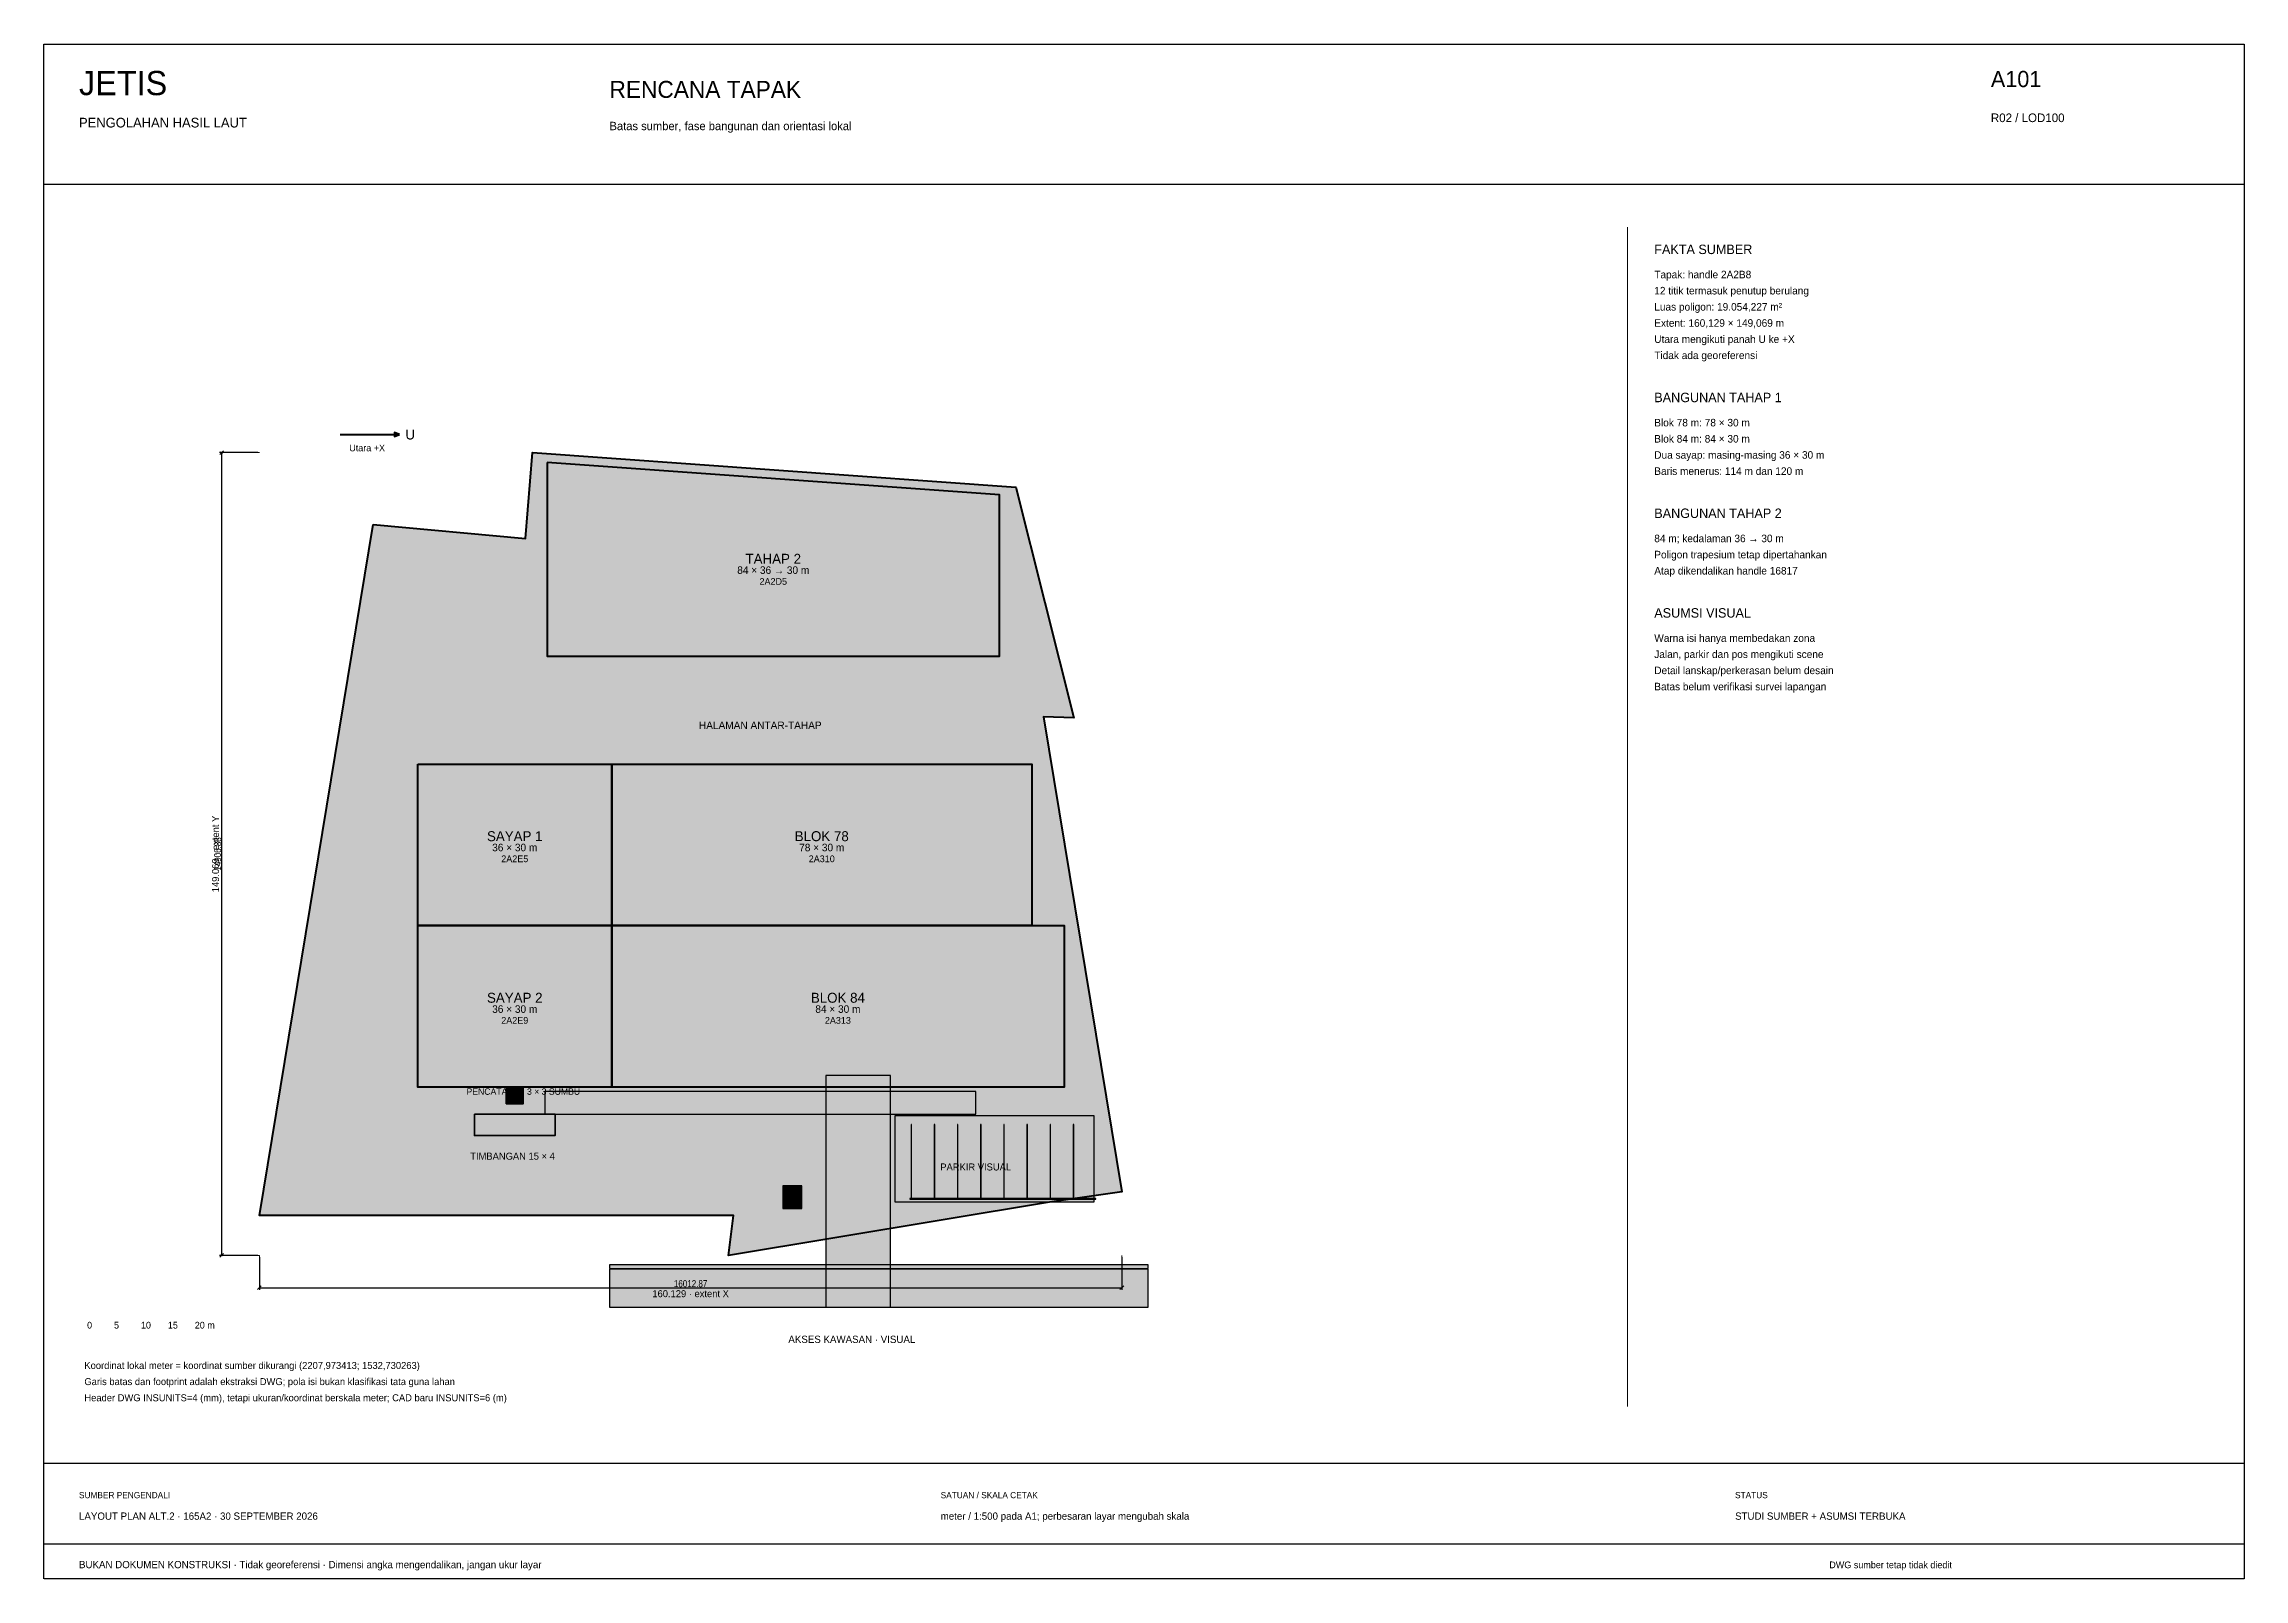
# Model space of a CAD drawing. Header units: metres. Extents: x -40 to 12011, y -1317 to 9636.
# Drawn here: x -40 to 368.5, y -67.5 to 217.5 of the extents above; entities that cross this region are included whole.
import ezdxf
from ezdxf.enums import TextEntityAlignment as Align

# ---------------------------------------------------------------- set-up
doc = ezdxf.new("R2010")
doc.units = ezdxf.units.M
for name, color, linetype, lineweight in [('ASSUMED_ACCESS', 30, 'Continuous', 25), ('AUXILIARY', 4, 'Continuous', 35), ('DIMENSION', 8, 'Continuous', 18), ('GRID', 8, 'Continuous', 13), ('HATCH', 8, 'Continuous', 13), ('NOTE', 7, 'Continuous', 15), ('SOURCE_FOOTPRINT', 7, 'Continuous', 50), ('SOURCE_SITE', 96, 'Continuous', 60), ('TITLE', 7, 'Continuous', 30)]:
    doc.layers.add(name, color=color, linetype=linetype, lineweight=lineweight)
doc.styles.add('OpenSansCondensed-Light', font='OpenSansCondensed-Light.ttf')
doc.dimstyles.new('EZDXF', dxfattribs={"dimtxt": 0.25, "dimasz": 0.175, "dimexe": 0.375, "dimexo": 0.125, "dimgap": 0.1, "dimtad": 1, "dimlfac": 100, "dimzin": 12, "dimdsep": 46, "dimtxsty": 'OpenSansCondensed-Light', "dimblk": 'ARCHTICK', "dimcen": 2.5, "dimazin": 3, "dimtfac": 0.5, "dimtmove": 2, "dimatfit": 3})

msp = doc.modelspace()

# ---------------------------------------------------------------- texts
at = {"layer": 'ASSUMED_ACCESS'}
for s, height, p in [('PARKIR VISUAL', 1.3, (133, 9)), ('AKSES KAWASAN · VISUAL', 1.35, (110, -23))]:
    msp.add_text(s, height=height, dxfattribs=at).set_placement(p, align=Align.MIDDLE_CENTER)
at = {"layer": 'AUXILIARY'}
for s, height, p in [('PENCATATAN 3 × 3 SUMBU', 1.2, (49, 23)), ('TIMBANGAN 15 × 4', 1.3, (47, 11))]:
    msp.add_text(s, height=height, dxfattribs=at).set_placement(p, align=Align.MIDDLE_CENTER)
at = {"layer": 'DIMENSION'}
msp.add_text('149.069 · extent Y', height=1.3, rotation=90, dxfattribs=at).set_placement((-8.15, 67.11022), align=Align.MIDDLE_CENTER)
msp.add_text('160.129 · extent X', height=1.3, dxfattribs=at).set_placement((80.06437, -14.52419), align=Align.MIDDLE_CENTER)
at = {"layer": 'NOTE'}
for s, height, p in [('84 × 36 → 30 m', 1.4, (95.41153, 119.81726)), ('2A2D5', 1.25, (95.41153, 117.71726)), ('HALAMAN ANTAR-TAHAP', 1.4, (93, 91)), ('36 × 30 m', 1.4, (47.41153, 68.31726)), ('2A2E5', 1.25, (47.41153, 66.21726)), ('78 × 30 m', 1.4, (104.41153, 68.31726)), ('2A310', 1.25, (104.41153, 66.21726)), ('36 × 30 m', 1.4, (47.41153, 38.31726)), ('2A2E9', 1.25, (47.41153, 36.21726)), ('84 × 30 m', 1.4, (107.41153, 38.31726)), ('2A313', 1.25, (107.41153, 36.21726))]:
    msp.add_text(s, height=height, dxfattribs=at).set_placement(p, align=Align.MIDDLE_CENTER)
at = {"layer": 'SOURCE_SITE'}
for s, height, p in [('Utara +X', 1.25, (20, 142.5)), ('U', 1.85, (28, 145))]:
    msp.add_text(s, height=height, dxfattribs=at).set_placement(p, align=Align.MIDDLE_CENTER)
at = {"layer": 'TITLE'}
for s, height, p in [('JETIS', 4.5, (-33.5, 208)), ('A101', 3, (321.5, 209.5)), ('RENCANA TAPAK', 3.15, (65, 207.5)), ('R02 / LOD100', 1.6, (321.5, 203)), ('PENGOLAHAN HASIL LAUT', 1.8, (-33.5, 202)), ('Batas sumber, fase bangunan dan orientasi lokal', 1.55, (65, 201.5)), ('FAKTA SUMBER', 1.75, (259, 178.5)), ('Tapak: handle 2A2B8', 1.4, (259, 174)), ('12 titik termasuk penutup berulang', 1.4, (259, 171)), ('Luas poligon: 19.054,227 m²', 1.4, (259, 168)), ('Utara mengikuti panah U ke +X', 1.4, (259, 162)), ('Extent: 160,129 × 149,069 m', 1.4, (259, 165)), ('Tidak ada georeferensi', 1.4, (259, 159)), ('BANGUNAN TAHAP 1', 1.75, (259, 151)), ('Blok 78 m: 78 × 30 m', 1.4, (259, 146.5)), ('Blok 84 m: 84 × 30 m', 1.4, (259, 143.5)), ('Dua sayap: masing-masing 36 × 30 m', 1.4, (259, 140.5)), ('Baris menerus: 114 m dan 120 m', 1.4, (259, 137.5)), ('BANGUNAN TAHAP 2', 1.75, (259, 129.5)), ('84 m; kedalaman 36 → 30 m', 1.4, (259, 125)), ('Poligon trapesium tetap dipertahankan', 1.4, (259, 122)), ('Atap dikendalikan handle 16817', 1.4, (259, 119)), ('ASUMSI VISUAL', 1.75, (259, 111)), ('Warna isi hanya membedakan zona', 1.4, (259, 106.5)), ('Jalan, parkir dan pos mengikuti scene', 1.4, (259, 103.5)), ('Detail lanskap/perkerasan belum desain', 1.4, (259, 100.5)), ('Batas belum verifikasi survei lapangan', 1.4, (259, 97.5)), ('0', 1.25, (-32, -21)), ('5', 1.25, (-27, -21)), ('10', 1.25, (-22, -21)), ('15', 1.25, (-17, -21)), ('20 m', 1.25, (-12, -21)), ('Koordinat lokal meter = koordinat sumber dikurangi (2207,973413; 1532,730263)', 1.3, (-32.5, -28.5)), ('Garis batas dan footprint adalah ekstraksi DWG; pola isi bukan klasifikasi tata guna lahan', 1.3, (-32.5, -31.5)), ('Header DWG INSUNITS=4 (mm), tetapi ukuran/koordinat berskala meter; CAD baru INSUNITS=6 (m)', 1.3, (-32.5, -34.5)), ('SUMBER PENGENDALI', 1.15, (-33.5, -52.5)), ('SATUAN / SKALA CETAK', 1.15, (126.5, -52.5)), ('STATUS', 1.15, (274, -52.5)), ('LAYOUT PLAN ALT.2 · 165A2 · 30 SEPTEMBER 2026', 1.35, (-33.5, -56.5)), ('meter / 1:500 pada A1; perbesaran layar mengubah skala', 1.35, (126.5, -56.5)), ('STUDI SUMBER + ASUMSI TERBUKA', 1.35, (274, -56.5)), ('BUKAN DOKUMEN KONSTRUKSI · Tidak georeferensi · Dimensi angka mengendalikan, jangan ukur layar', 1.35, (-33.5, -65.5)), ('DWG sumber tetap tidak diedit', 1.25, (291.5, -65.5))]:
    msp.add_text(s, height=height, dxfattribs=at).set_placement(p)
for s, p in [('TAHAP 2', (95.41153, 121.91726)), ('SAYAP 1', (47.41153, 70.41726)), ('BLOK 78', (104.41153, 70.41726)), ('SAYAP 2', (47.41153, 40.41726)), ('BLOK 84', (107.41153, 40.41726))]:
    msp.add_text(s, height=1.85, dxfattribs=at).set_placement(p, align=Align.MIDDLE_CENTER)

# ---------------------------------------------------------------- blocks, each defined once
blk = doc.blocks.new('_ARCHTICK')
at = {"color": 0, "linetype": 'BYBLOCK', "const_width": 0.15}
blk.add_lwpolyline([(-0.5, -0.5), (0.5, 0.5)], dxfattribs=at)

# ---------------------------------------------------------------- dimensions: what is measured, and where the dimension line sits
at = {"layer": 'DIMENSION'}
msp.add_linear_dim(base=(-7, -7.42419), p1=(0, -7.42419), p2=(0, 141.64464), angle=90, dimstyle='EZDXF', override={"dimtxt": 1.3, "dimasz": 0.4, "dimexe": 0.4, "dimexo": 0.3, "dimtad": 1, "dimdec": 2, "dimclrd": 8, "dimclre": 8, "dimclrt": 8}, dxfattribs=at).render()
msp.add_linear_dim(base=(0, -13.42419), p1=(0, -7.42419), p2=(160.12874, -7.42419), dimstyle='EZDXF', override={"dimtxt": 1.3, "dimasz": 0.4, "dimexe": 0.4, "dimexo": 0.3, "dimtad": 1, "dimdec": 2, "dimclrd": 8, "dimclre": 8, "dimclrt": 8}, dxfattribs=at).render()

# ---------------------------------------------------------------- hatches: boundary and pattern name
at = {"layer": 'HATCH'}
for color, points in [(7, [(26, 145), (25.07894, 145.38942), (25.07894, 144.61058)]), (254, [(21.13699, 128.27014), (49.42011, 125.69621), (50.70365, 141.64464), (140.4752, 135.23611), (151.24066, 92.36718), (145.61353, 92.60153), (160.12874, 4.38777), (146.72244, 2.45422), (87.07755, -7.42419), (88, 0), (0, 0), (21.13699, 128.27014)]), (254, [(53.41153, 139.81726), (53.41153, 103.81726), (137.41153, 103.81726), (137.41153, 133.81726)]), (254, [(29.41153, 83.81726), (65.41153, 83.81726), (65.41153, 53.81726), (29.41153, 53.81726)]), (254, [(65.41153, 83.81726), (143.41153, 83.81726), (143.41153, 53.81726), (65.41153, 53.81726)]), (254, [(29.41153, 53.81726), (65.41153, 53.81726), (65.41153, 23.81726), (29.41153, 23.81726)]), (254, [(65.41153, 53.81726), (149.41153, 53.81726), (149.41153, 23.81726), (65.41153, 23.81726)]), (254, [(105.2, -17), (117.2, -17), (117.2, 26), (105.2, 26)]), (7, [(45.83653, 20.74226), (48.98653, 20.74226), (48.98653, 23.89226), (45.83653, 23.89226)]), (254, [(53, 18.8), (133, 18.8), (133, 23), (53, 23)]), (254, [(39.91153, 18.81726), (39.91153, 14.81726), (54.91153, 14.81726), (54.91153, 18.81726)]), (254, [(118, 2.5), (155, 2.5), (155, 18.5), (118, 18.5)]), (7, [(121, 3.2), (121.1, 3.2), (121.1, 16.9), (121, 16.9)]), (7, [(125.3, 3.2), (125.4, 3.2), (125.4, 16.9), (125.3, 16.9)]), (7, [(129.6, 3.2), (129.7, 3.2), (129.7, 16.9), (129.6, 16.9)]), (7, [(133.9, 3.2), (134, 3.2), (134, 16.9), (133.9, 16.9)]), (7, [(138.2, 3.2), (138.3, 3.2), (138.3, 16.9), (138.2, 16.9)]), (7, [(142.5, 3.2), (142.6, 3.2), (142.6, 16.9), (142.5, 16.9)]), (7, [(146.8, 3.2), (146.9, 3.2), (146.9, 16.9), (146.8, 16.9)]), (7, [(151.1, 3.2), (151.2, 3.2), (151.2, 16.9), (151.1, 16.9)]), (7, [(97.2, 1.3), (100.7, 1.3), (100.7, 5.5), (97.2, 5.5)]), (7, [(97.2, 1.3), (100.7, 1.3), (100.7, 5.5), (97.2, 5.5)]), (7, [(120.8, 3), (155.3, 3), (155.3, 3.12), (120.8, 3.12)]), (254, [(65, -9.82), (165, -9.82), (165, -9.17), (65, -9.17)]), (254, [(65, -17), (165, -17), (165, -10), (65, -10)])]:
    msp.add_hatch(color=color, dxfattribs=at).paths.add_polyline_path(points)

# ---------------------------------------------------------------- linework, layer by layer
at = {"layer": 'ASSUMED_ACCESS', "linetype": 'CONTINUOUS'}
for points in [[(105.2, -17), (117.2, -17), (117.2, 26), (105.2, 26)], [(53, 18.8), (133, 18.8), (133, 23), (53, 23)], [(118, 2.5), (155, 2.5), (155, 18.5), (118, 18.5)], [(121, 3.2), (121.1, 3.2), (121.1, 16.9), (121, 16.9)], [(125.3, 3.2), (125.4, 3.2), (125.4, 16.9), (125.3, 16.9)], [(129.6, 3.2), (129.7, 3.2), (129.7, 16.9), (129.6, 16.9)], [(133.9, 3.2), (134, 3.2), (134, 16.9), (133.9, 16.9)], [(138.2, 3.2), (138.3, 3.2), (138.3, 16.9), (138.2, 16.9)], [(142.5, 3.2), (142.6, 3.2), (142.6, 16.9), (142.5, 16.9)], [(146.8, 3.2), (146.9, 3.2), (146.9, 16.9), (146.8, 16.9)], [(151.1, 3.2), (151.2, 3.2), (151.2, 16.9), (151.1, 16.9)], [(97.2, 1.3), (100.7, 1.3), (100.7, 5.5), (97.2, 5.5)], [(97.2, 1.3), (100.7, 1.3), (100.7, 5.5), (97.2, 5.5)], [(120.8, 3), (155.3, 3), (155.3, 3.12), (120.8, 3.12)], [(65, -9.82), (165, -9.82), (165, -9.17), (65, -9.17)], [(65, -17), (165, -17), (165, -10), (65, -10)]]:
    msp.add_lwpolyline(points, close=True, dxfattribs=at)
at = {"layer": 'AUXILIARY', "linetype": 'CONTINUOUS'}
for points in [[(45.83653, 20.74226), (48.98653, 20.74226), (48.98653, 23.89226), (45.83653, 23.89226)], [(39.91153, 18.81726), (39.91153, 14.81726), (54.91153, 14.81726), (54.91153, 18.81726)]]:
    msp.add_lwpolyline(points, close=True, dxfattribs=at)
at = {"layer": 'DIMENSION', "linetype": 'CONTINUOUS'}
for p, q in [((-7.35, 141.29464), (-6.65, 141.99464)), ((0, 141.64464), (-7, 141.64464)), ((-7, -7.42419), (-7, 141.64464)), ((-7.35, -7.77419), (-6.65, -7.07419)), ((0, -7.42419), (-7, -7.42419)), ((0, -7.42419), (0, -13.42419)), ((160.12874, -7.42419), (160.12874, -13.42419)), ((-0.35, -13.77419), (0.35, -13.07419)), ((0, -13.42419), (160.12874, -13.42419)), ((159.77874, -13.77419), (160.47874, -13.07419))]:
    msp.add_line(p, q, dxfattribs=at)
at = {"layer": 'GRID'}
msp.add_line((254, 183.5), (254, -35.5), dxfattribs=at)
at = {"layer": 'SOURCE_FOOTPRINT', "linetype": 'CONTINUOUS'}
for points in [[(53.41153, 139.81726), (53.41153, 103.81726), (137.41153, 103.81726), (137.41153, 133.81726)], [(29.41153, 83.81726), (65.41153, 83.81726), (65.41153, 53.81726), (29.41153, 53.81726)], [(65.41153, 83.81726), (143.41153, 83.81726), (143.41153, 53.81726), (65.41153, 53.81726)], [(29.41153, 53.81726), (65.41153, 53.81726), (65.41153, 23.81726), (29.41153, 23.81726)], [(65.41153, 53.81726), (149.41153, 53.81726), (149.41153, 23.81726), (65.41153, 23.81726)]]:
    msp.add_lwpolyline(points, close=True, dxfattribs=at)
at = {"layer": 'SOURCE_SITE', "linetype": 'CONTINUOUS'}
msp.add_line((15, 145), (26, 145), dxfattribs=at)
for points in [[(26, 145), (25.07894, 145.38942), (25.07894, 144.61058)], [(21.13699, 128.27014), (49.42011, 125.69621), (50.70365, 141.64464), (140.4752, 135.23611), (151.24066, 92.36718), (145.61353, 92.60153), (160.12874, 4.38777), (146.72244, 2.45422), (87.07755, -7.42419), (88, 0), (0, 0), (21.13699, 128.27014)]]:
    msp.add_lwpolyline(points, close=True, dxfattribs=at)
at = {"layer": 'TITLE'}
for p, q in [((-40, 217.5), (368.5, 217.5)), ((-40, -67.5), (-40, 217.5)), ((368.5, 217.5), (368.5, -67.5)), ((-40, 191.5), (368.5, 191.5)), ((-40, -46), (368.5, -46)), ((-40, -61), (368.5, -61)), ((368.5, -67.5), (-40, -67.5))]:
    msp.add_line(p, q, dxfattribs=at)

msp.set_redraw_order([(e.dxf.handle, doc.entitydb.next_handle()) for e in msp.query("TEXT MTEXT ATTDEF DIMENSION ARC_DIMENSION")])  # texts and dimensions are drawn at this point

doc.saveas('drawing.dxf')
